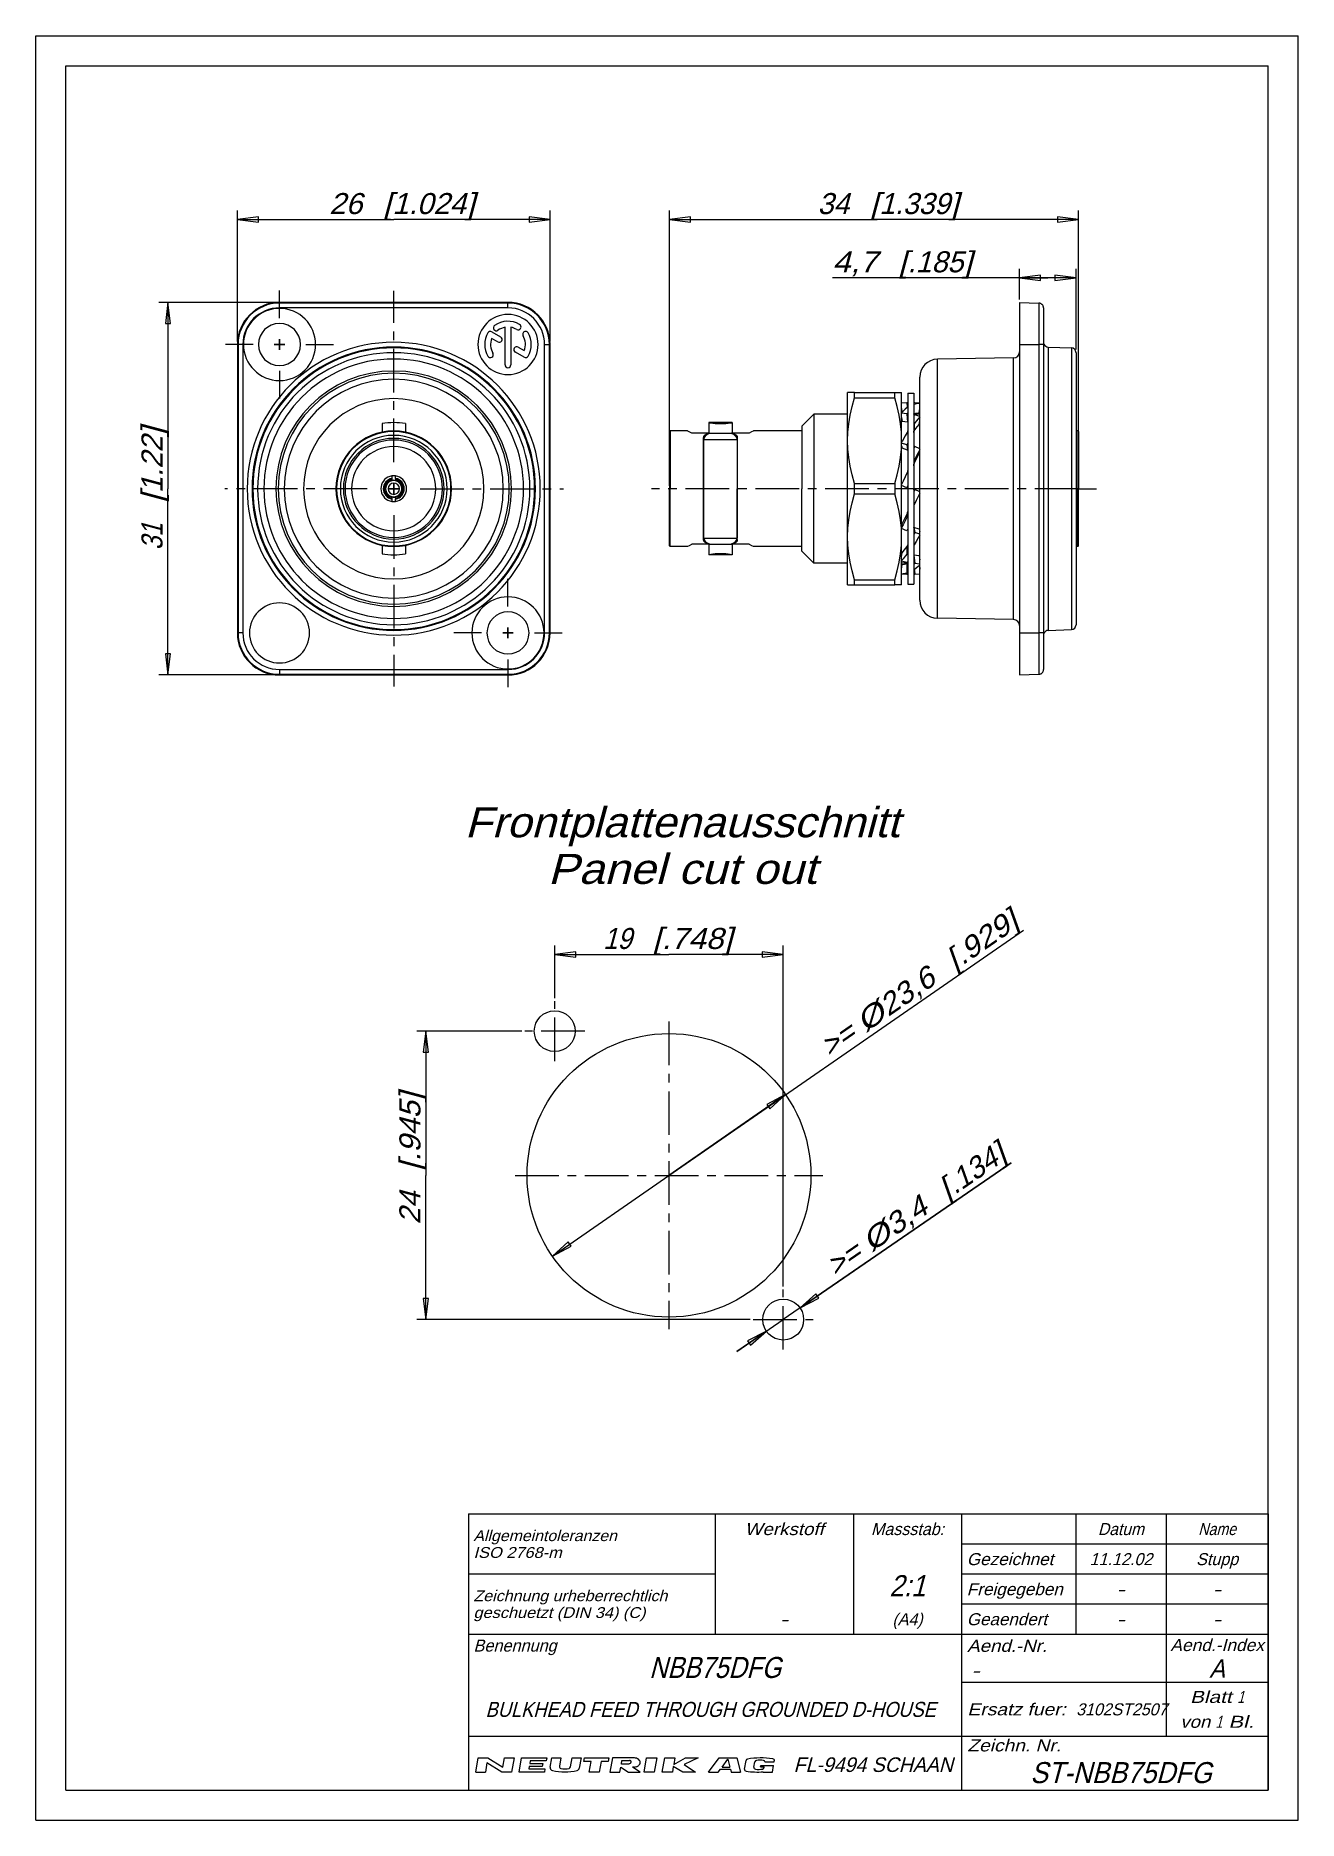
# Model space of a CAD drawing. Extents: x 0 to 210, y 0 to 297.
import ezdxf
from ezdxf.enums import TextEntityAlignment as Align

# ---------------------------------------------------------------- set-up
doc = ezdxf.new("R2010")
doc.units = 0
doc.header["$LTSCALE"] = 19.36
doc.linetypes.add('CENTER', pattern=[0.6, 0.375, -0.075, 0.075, -0.075])
doc.layers.get('0').update_dxf_attribs({"linetype": 'CONTINUOUS'})
doc.layers.add('DEFAULT_1', color=7, linetype='CENTER')
doc.layers.add('ZEICHNUNGSBEMAßUNGEN', color=7, linetype='CONTINUOUS')
doc.styles.get("Standard").update_dxf_attribs({"font": 'txt', "width": 0.8})
doc.dimstyles.get("Standard").update_dxf_attribs({"dimtxt": 0.18, "dimasz": 0.18, "dimexe": 0.18, "dimexo": 0.0625, "dimgap": 0.09, "dimtad": 0, "dimtih": 1, "dimtoh": 1, "dimdec": 4, "dimzin": 0, "dimtxsty": 'STANDARD', "dimcen": 0.09, "dimazin": 3, "dimtfac": 1, "dimtdec": 4, "dimtofl": 0, "dimtmove": 0, "dimatfit": 3, "dimtolj": 1, "dimtzin": 0})

msp = doc.modelspace()

# ---------------------------------------------------------------- texts
at = {"color": 2, "linetype": 'CONTINUOUS', "oblique": 15}
for s, height, p, p2 in [('Frontplattenausschnitt', 5, (71.36959, 163.60197), (143.6315, 163.60197)), ('Panel cut out', 5, (85.17912, 155.8374), (129.82198, 155.8374)), (' Allgemeintoleranzen', 1.8, (72.0625, 46.46587), (96.6625, 46.46587)), ('Werkstoff', 2, (117.92857, 47.46472), (131.07143, 47.46472)), ('Massstab:', 2, (138.92857, 47.46472), (151.07143, 47.46472)), ('Datum', 2, (176.66667, 47.46472), (184.33333, 47.46472)), ('Name', 2, (193.35714, 47.46472), (199.64286, 47.46472)), (' ISO 2768-m', 1.8, (72.0625, 43.67063), (87.49107, 43.67063)), (' Gezeichnet', 2, (154.0625, 42.46472), (169.25298, 42.46472)), ('11.12.02', 2, (175.28571, 42.46472), (185.71429, 42.46472)), ('Stupp', 2, (193, 42.46472), (200, 42.46472)), ('2:1', 3.5, (142, 37.29841), (148, 37.29841)), (' Freigegeben', 2, (154.0625, 37.46472), (170.8244, 37.46472)), (' Zeichnung urheberrechtlich', 1.8, (72.0625, 36.46587), (105.0625, 36.46587)), ('-', 2, (179.78571, 37.46472), (181.21429, 37.46472)), ('-', 2, (195.78571, 37.46472), (197.21429, 37.46472)), (' geschuetzt (DIN 34) (C)', 1.8, (72.0625, 33.67063), (101.41964, 33.67063)), ('-', 2, (123.78571, 32.46472), (125.21429, 32.46472)), ('(', 2, (142.5, 32.46472), (143.35714, 32.46472)), ('A4', 2, (143.35714, 32.46472), (146.64286, 32.46472)), (')', 2, (146.64286, 32.46472), (147.5, 32.46472)), (' Geaendert', 2, (154.0625, 32.46472), (168.20536, 32.46472)), ('-', 2, (179.78571, 32.46472), (181.21429, 32.46472)), ('-', 2, (195.78571, 32.46472), (197.21429, 32.46472)), (' Benennung', 2, (72.0625, 28.07812), (86.63393, 28.07812)), (' Aend.-Nr.', 2, (154.0625, 28.03528), (168.20536, 28.03528)), ('Aend.-Index', 2, (188.71429, 28.16469), (204.28571, 28.16469)), ('NBB75DFG', 3.5, (102.04167, 23.68827), (123.95833, 23.68827)), ('A', 3, (195.21429, 23.76476), (197.78571, 23.76476)), ('-', 2, (155.63393, 23.89417), (157.0625, 23.89417)), ('Blatt ', 2, (192, 19.53528), (199.85714, 19.53528)), ('1', 2, (199.85714, 19.53528), (201, 19.53528)), ('BULKHEAD FEED THROUGH GROUNDED D-HOUSE', 2.5, (74.80952, 17.2059), (149.69048, 17.2059)), (' Ersatz fuer:', 2, (154.0625, 17.46472), (171.34821, 17.46472)), ('3102ST2507', 2, (173.0625, 17.46472), (188.20536, 17.46472)), ('von ', 2, (190.35714, 15.39417), (196.21429, 15.39417)), ('1', 2, (196.21429, 15.39417), (197.35714, 15.39417)), (' Bl.', 2, (197.35714, 15.39417), (202.64286, 15.39417)), (' Zeichn. Nr.', 2, (154.0625, 11.46472), (170.53869, 11.46472)), ('ST-NBB75DFG', 3.5, (165.41667, 6.18827), (195.58333, 6.18827))]:
    msp.add_text(s, height=height, dxfattribs=at).set_placement(p, p2, align=Align.FIT)
at = {"color": 4, "linetype": 'CONTINUOUS', "oblique": 15}
msp.add_text('FL-9494 SCHAAN', height=2.43, dxfattribs=at).set_placement((126.04674, 8.04421), (152.54531, 8.04421), align=Align.FIT)

# ---------------------------------------------------------------- blocks, each defined once
blk = doc.blocks.new('NEUTRIK_LOGO_BL0')
at = {"color": 2, "linetype": 'CONTINUOUS'}
for p, q in [((73.2, 8.03), (73.61, 10.38)), ((73.61, 10.38), (75.2, 10.38)), ((75.05, 9.54), (74.79, 8.03)), ((77.55, 8.03), (75.05, 9.54)), ((75.2, 10.38), (77.7, 8.87)), ((77.7, 8.87), (77.97, 10.38)), ((77.97, 10.38), (79.56, 10.38)), ((79.56, 10.38), (79.15, 8.03)), ((80.4, 8.03), (80.82, 10.38)), ((80.82, 10.38), (85.01, 10.38)), ((82.08, 8.96), (82, 8.54)), ((84.26, 8.96), (82.08, 8.96)), ((82.24, 9.88), (82.17, 9.46)), ((82.17, 9.46), (84.34, 9.46)), ((84.92, 9.88), (82.24, 9.88)), ((84.34, 9.46), (84.26, 8.96)), ((85.01, 10.38), (84.92, 9.88)), ((85.58, 8.85), (85.85, 10.38)), ((85.85, 10.38), (87.36, 10.38)), ((87.36, 10.38), (87.11, 8.99)), ((88.94, 8.91), (89.2, 10.38)), ((89.2, 10.38), (90.71, 10.38)), ((90.71, 10.38), (90.41, 8.7)), ((91.19, 9.79), (91.3, 10.38)), ((92.37, 9.79), (91.19, 9.79)), ((91.3, 10.38), (95.32, 10.38)), ((92.06, 8.03), (92.37, 9.79)), ((94.04, 9.79), (93.73, 8.03)), ((95.22, 9.79), (94.04, 9.79)), ((95.32, 10.38), (95.22, 9.79)), ((95.91, 10.38), (95.49, 8.03)), ((99.01, 10.38), (95.91, 10.38)), ((97.41, 9.37), (97.51, 9.96)), ((98.47, 9.37), (97.41, 9.37)), ((97.51, 9.96), (98.77, 9.96)), ((101.2, 8.03), (101.61, 10.38)), ((101.61, 10.38), (103.29, 10.38)), ((103.29, 10.38), (102.87, 8.03)), ((104.21, 8.03), (104.63, 10.38)), ((104.63, 10.38), (106.3, 10.38)), ((106.05, 8.96), (105.89, 8.03)), ((107.65, 8.03), (106.05, 8.96)), ((106.3, 10.38), (106.11, 9.29)), ((106.11, 9.29), (108.05, 10.38)), ((110.16, 10.38), (107.86, 9.29)), ((107.86, 9.29), (109.75, 8.03)), ((108.05, 10.38), (110.16, 10.38)), ((111.89, 8.03), (113.65, 10.38)), ((113.65, 10.38), (116.61, 10.38)), ((114.15, 8.87), (115.14, 10.18)), ((115.14, 10.18), (115.47, 8.87)), ((116.61, 10.38), (117.2, 8.03)), ((117.89, 8.53), (118.14, 9.94)), ((119.46, 8.85), (119.62, 9.74)), ((120.56, 8.88), (120.59, 9.1)), ((120.59, 9.1), (122.72, 9.1)), ((121.29, 9.74), (122.83, 9.74)), ((122.53, 8.03), (122.72, 9.1)), ((122.83, 9.74), (122.85, 9.89)), ((73.2, 8.03), (74.79, 8.03)), ((79.15, 8.03), (77.55, 8.03)), ((84.6, 8.03), (80.4, 8.03)), ((82, 8.54), (84.69, 8.54)), ((84.69, 8.54), (84.6, 8.03)), ((93.73, 8.03), (92.06, 8.03)), ((95.49, 8.03), (97.17, 8.03)), ((97.17, 8.03), (97.32, 8.87)), ((97.32, 8.87), (98.6, 8.03)), ((98.6, 8.03), (100.53, 8.03)), ((100.53, 8.03), (99.25, 8.87)), ((102.87, 8.03), (101.2, 8.03)), ((105.89, 8.03), (104.21, 8.03)), ((109.75, 8.03), (107.65, 8.03)), ((111.89, 8.03), (113.53, 8.03)), ((113.53, 8.03), (113.88, 8.5)), ((113.88, 8.5), (115.56, 8.5)), ((114.15, 8.87), (115.47, 8.87)), ((115.56, 8.5), (115.68, 8.03)), ((115.68, 8.03), (117.2, 8.03)), ((120.56, 8.88), (121.16, 8.88)), ((121.01, 8.03), (121.02, 8.06)), ((121.01, 8.03), (122.53, 8.03)), ((121.14, 8.77), (121.16, 8.88))]:
    blk.add_line(p, q, dxfattribs=at)
for centre, radius, start, end in [((87.44, 8.93), 0.335, 170, 257.3877), ((98.47, 10.15), 0.778, 270.1988, 285.1919), ((98.47, 10.15), 0.777, 285, 298.8638), ((98.72, 9.44), 0.523, 74.2118, 85.3455), ((98.59, 9.93), 0.523, 298.8638, 315.7883), ((98.77, 9.61), 0.342, 49.806, 74.2116), ((98.72, 9.8), 0.342, 315.7884, 340.194), ((98.88, 9.75), 0.171, 340.194, 49.8059), ((99.18, -1.8), 12.18, 88.0677, 90.7734), ((99.55, 10.19), 1.32, 270.814, 287.332), ((99.55, 9.06), 1.32, 72.668, 88.2637), ((99.63, 9.34), 1.03, 53.0047, 72.668), ((99.63, 9.91), 1.03, 287.332, 306.9953), ((99.77, 9.51), 0.804, 28.8009, 53.0047), ((99.77, 9.74), 0.804, 306.9953, 331.1991), ((99.97, 9.63), 0.572, 331.1991, 28.8008), ((118.44, 9.89), 0.303, 99.8028, 169.9998), ((120.66, -2.98), 13.36, 81.6599, 99.8028), ((119.92, 9.68), 0.303, 99.7819, 170), ((120.46, 6.56), 3.47, 80.2083, 99.7818), ((121, 9.68), 0.303, 11.4934, 80.2083), ((122.56, 9.94), 0.303, 350, 81.6599), ((86.07, 8.76), 0.503, 170, 256.2209), ((87.95, 16.42), 8.38, 256.2209, 284.4613), ((87.95, 11.22), 2.68, 257.3877, 286.2627), ((88.61, 8.97), 0.335, 286.2628, 350), ((89.92, 8.79), 0.503, 284.4613, 350), ((97.85, 126.73), 117.86, 270.6818, 270.836), ((118.19, 8.48), 0.303, 170, 261.4614), ((120.13, 21.39), 13.36, 261.4615, 273.8118), ((119.76, 8.8), 0.303, 170.0001, 261.5305), ((120.23, 11.94), 3.47, 261.5305, 281.1931), ((120.84, 8.83), 0.303, 281.1931, 350)]:
    blk.add_arc(centre, radius, start, end, dxfattribs=at)
blk = doc.blocks.new('*D0')
at = {"layer": 'ZEICHNUNGSBEMAßUNGEN', "color": 2, "linetype": 'CONTINUOUS'}
for p, q in [((33.55, 246.11), (33.55, 267.91)), ((85.55, 246.11), (85.55, 267.91)), ((33.55, 266.41), (59.55, 266.41)), ((85.55, 266.41), (59.55, 266.41))]:
    blk.add_line(p, q, dxfattribs=at)
for points in [[(37.05, 266.84), (33.55, 266.41), (37.05, 265.97), (37.05, 266.84)], [(82.05, 265.97), (85.55, 266.41), (82.05, 266.84), (82.05, 265.97)]]:
    blk.add_lwpolyline(points, dxfattribs=at)
at = {"layer": 'ZEICHNUNGSBEMAßUNGEN', "color": 2, "linetype": 'CONTINUOUS', "oblique": 15}
for s, p, p2 in [('26', (48.81, 267.31), (54.31, 267.31)), ('[', (57.81, 267.31), (59.31, 267.31)), ('1.024', (59.31, 267.31), (71.56, 267.31)), (']', (71.56, 267.31), (73.06, 267.31))]:
    blk.add_text(s, height=3.5, dxfattribs=at).set_placement(p, p2, align=Align.FIT)
blk = doc.blocks.new('*D1')
at = {"layer": 'ZEICHNUNGSBEMAßUNGEN', "color": 2, "linetype": 'CONTINUOUS'}
for p, q in [((105.43, 222.11), (105.43, 267.91)), ((173.43, 222.11), (173.43, 267.91)), ((105.43, 266.41), (139.43, 266.41)), ((173.43, 266.41), (139.43, 266.41))]:
    blk.add_line(p, q, dxfattribs=at)
for points in [[(108.93, 266.84), (105.43, 266.41), (108.93, 265.97), (108.93, 266.84)], [(169.93, 265.97), (173.43, 266.41), (169.93, 266.84), (169.93, 265.97)]]:
    blk.add_lwpolyline(points, dxfattribs=at)
at = {"layer": 'ZEICHNUNGSBEMAßUNGEN', "color": 2, "linetype": 'CONTINUOUS', "oblique": 15}
for s, p, p2 in [('34', (130.05, 267.31), (135.3, 267.31)), ('[', (138.8, 267.31), (140.3, 267.31)), ('1.339', (140.3, 267.31), (152.05, 267.31)), (']', (152.05, 267.31), (153.55, 267.31))]:
    blk.add_text(s, height=3.5, dxfattribs=at).set_placement(p, p2, align=Align.FIT)
blk = doc.blocks.new('*D2')
at = {"layer": 'ZEICHNUNGSBEMAßUNGEN', "color": 2, "linetype": 'CONTINUOUS'}
for p, q in [((168.33, 256.71), (132.52, 256.71)), ((163.63, 253.11), (163.63, 258.21)), ((163.63, 256.71), (168.33, 256.71)), ((173.03, 256.71), (168.33, 256.71)), ((173.03, 244.75), (173.03, 258.21))]:
    blk.add_line(p, q, dxfattribs=at)
for points in [[(167.13, 257.15), (163.63, 256.71), (167.13, 256.28), (167.13, 257.15)], [(169.53, 256.28), (173.03, 256.71), (169.53, 257.15), (169.53, 256.28)]]:
    blk.add_lwpolyline(points, dxfattribs=at)
at = {"layer": 'ZEICHNUNGSBEMAßUNGEN', "color": 2, "linetype": 'CONTINUOUS', "oblique": 15}
for s, p, p2 in [('4,7', (132.52, 257.62), (140.02, 257.62)), ('[', (143.52, 257.62), (145.02, 257.62)), ('.185', (145.02, 257.62), (154.27, 257.62)), (']', (154.27, 257.62), (155.77, 257.62))]:
    blk.add_text(s, height=3.5, dxfattribs=at).set_placement(p, p2, align=Align.FIT)
blk = doc.blocks.new('*D3')
at = {"layer": 'ZEICHNUNGSBEMAßUNGEN', "color": 2, "linetype": 'CONTINUOUS'}
for p, q in [((86.33, 136.83), (86.33, 145.61)), ((124.33, 88.83), (124.33, 145.61)), ((86.33, 144.11), (105.33, 144.11)), ((124.33, 144.11), (105.33, 144.11))]:
    blk.add_line(p, q, dxfattribs=at)
for points in [[(89.83, 144.54), (86.33, 144.11), (89.83, 143.67), (89.83, 144.54)], [(120.83, 143.67), (124.33, 144.11), (120.83, 144.54), (120.83, 143.67)]]:
    blk.add_lwpolyline(points, dxfattribs=at)
at = {"layer": 'ZEICHNUNGSBEMAßUNGEN', "color": 2, "linetype": 'CONTINUOUS', "oblique": 15}
for s, p, p2 in [('19', (94.38, 145.01), (99.13, 145.01)), ('[', (102.63, 145.01), (104.13, 145.01)), ('.748', (104.13, 145.01), (114.38, 145.01)), (']', (114.38, 145.01), (115.88, 145.01))]:
    blk.add_text(s, height=3.5, dxfattribs=at).set_placement(p, p2, align=Align.FIT)
blk = doc.blocks.new('*D4')
at = {"layer": 'ZEICHNUNGSBEMAßUNGEN', "color": 2, "linetype": 'CONTINUOUS'}
for p, q in [((80.83, 131.33), (63.39, 131.33)), ((64.89, 131.33), (64.89, 107.33)), ((64.89, 83.33), (64.89, 107.33)), ((118.83, 83.33), (63.39, 83.33))]:
    blk.add_line(p, q, dxfattribs=at)
for points in [[(65.33, 127.83), (64.89, 131.33), (64.46, 127.83), (65.33, 127.83)], [(64.46, 86.83), (64.89, 83.33), (65.33, 86.83), (64.46, 86.83)]]:
    blk.add_lwpolyline(points, dxfattribs=at)
at = {"layer": 'ZEICHNUNGSBEMAßUNGEN', "color": 2, "linetype": 'CONTINUOUS', "oblique": 15}
for s, p, p2 in [(']', (63.99, 119.66), (63.99, 121.16)), ('.945', (63.99, 109.66), (63.99, 119.66)), ('[', (63.99, 108.16), (63.99, 109.66)), ('24', (63.99, 99.16), (63.99, 104.66))]:
    blk.add_text(s, height=3.5, rotation=90, dxfattribs=at).set_placement(p, p2, align=Align.FIT)
blk = doc.blocks.new('*D5')
at = {"layer": 'ZEICHNUNGSBEMAßUNGEN', "color": 2, "linetype": 'CONTINUOUS'}
for p, q in [((105.33, 107.33), (164.3, 148.16)), ((124.73, 120.77), (105.33, 107.33)), ((85.93, 93.9), (105.33, 107.33))]:
    blk.add_line(p, q, dxfattribs=at)
for points in [[(122.1, 118.41), (124.73, 120.77), (121.61, 119.13), (122.1, 118.41)], [(88.56, 96.25), (85.93, 93.9), (89.05, 95.53), (88.56, 96.25)]]:
    blk.add_lwpolyline(points, dxfattribs=at)
at = {"layer": 'ZEICHNUNGSBEMAßUNGEN', "color": 2, "linetype": 'CONTINUOUS', "oblique": 15}
for s, p, p2 in [(']', (162.55, 148.05), (163.78, 148.9)), ('.929', (154.12, 142.21), (162.55, 148.05)), ('[', (152.89, 141.36), (154.12, 142.21)), ('23,6', (141.79, 133.67), (150.01, 139.37)), ('%%c', (137.95, 131.02), (141.79, 133.67)), ('>= ', (131.99, 126.89), (137.95, 131.02))]:
    blk.add_text(s, height=3.5, rotation=34.6969, dxfattribs=at).set_placement(p, p2, align=Align.FIT)
blk = doc.blocks.new('*D6')
at = {"layer": 'ZEICHNUNGSBEMAßUNGEN', "color": 2, "linetype": 'CONTINUOUS'}
for p, q in [((162.25, 109.41), (124.33, 83.33)), ((127.13, 85.26), (162.25, 109.41)), ((116.59, 78), (124.33, 83.33)), ((121.53, 81.4), (116.59, 78))]:
    blk.add_line(p, q, dxfattribs=at)
for points in [[(129.77, 87.6), (127.13, 85.26), (130.26, 86.88), (129.77, 87.6)], [(118.89, 79.06), (121.53, 81.4), (118.4, 79.78), (118.89, 79.06)]]:
    blk.add_lwpolyline(points, dxfattribs=at)
at = {"layer": 'ZEICHNUNGSBEMAßUNGEN', "color": 2, "linetype": 'CONTINUOUS', "oblique": 15}
for s, p, p2 in [(']', (160.5, 109.31), (161.73, 110.16)), ('.134', (152.88, 104.07), (160.5, 109.31)), ('[', (151.64, 103.22), (152.88, 104.07)), ('3,4', (142.78, 97.12), (148.76, 101.23)), ('%%c', (138.94, 94.48), (142.78, 97.12)), ('>= ', (132.97, 90.37), (138.94, 94.48))]:
    blk.add_text(s, height=3.5, rotation=34.5213, dxfattribs=at).set_placement(p, p2, align=Align.FIT)
blk = doc.blocks.new('*D7')
at = {"layer": 'ZEICHNUNGSBEMAßUNGEN', "color": 2, "linetype": 'CONTINUOUS'}
for p, q in [((40.05, 252.61), (20.5, 252.61)), ((22, 252.61), (22, 221.61)), ((22, 190.61), (22, 221.61)), ((40.05, 190.61), (20.5, 190.61))]:
    blk.add_line(p, q, dxfattribs=at)
for points in [[(22.44, 249.11), (22, 252.61), (21.56, 249.11), (22.44, 249.11)], [(21.56, 194.11), (22, 190.61), (22.44, 194.11), (21.56, 194.11)]]:
    blk.add_lwpolyline(points, dxfattribs=at)
at = {"layer": 'ZEICHNUNGSBEMAßUNGEN', "color": 2, "linetype": 'CONTINUOUS', "oblique": 15}
for s, p, p2 in [(']', (21.09, 230.38), (21.09, 231.88)), ('1.22', (21.09, 220.88), (21.09, 230.38)), ('[', (21.09, 219.38), (21.09, 220.88)), ('31', (21.09, 211.38), (21.09, 215.88))]:
    blk.add_text(s, height=3.5, rotation=90, dxfattribs=at).set_placement(p, p2, align=Align.FIT)

# ---------------------------------------------------------------- dimensions: what is measured, and where the dimension line sits
at = {"layer": 'ZEICHNUNGSBEMAßUNGEN', "color": 2, "linetype": 'CONTINUOUS'}
for base, p1, p2, angle, picture, middle in [((33.5506, 266.40687), (85.5506, 246.1076), (33.5506, 246.1076), 180, '*D0', (60.93483, 269.06273)), ((21.99957, 190.6076), (40.0506, 252.6076), (40.0506, 190.6076), 270, '*D7', (19.3437, 221.63026)), ((64.89478, 83.33115), (80.82983, 131.33115), (118.82983, 83.33115), 270, '*D4', (62.23892, 110.15843))]:
    dim = msp.add_linear_dim(base=base, p1=p1, p2=p2, angle=angle, dimstyle='Standard', dxfattribs=at)
    dim.commit()
    dim.dimension.update_dxf_attribs({"geometry": picture, "text_midpoint": middle})
for base, p1, p2, picture, middle in [((173.4306, 266.40687), (105.4306, 222.1076), (173.4306, 222.1076), '*D1', (141.80353, 269.06273)), ((173.0306, 256.71496), (163.6306, 253.1076), (173.0306, 244.74648), '*D2', (144.14973, 259.37083)), ((124.32983, 144.10743), (86.32983, 136.83115), (124.32983, 88.83115), '*D3', (105.13064, 146.7633))]:
    dim = msp.add_linear_dim(base=base, p1=p1, p2=p2, dimstyle='Standard', dxfattribs=at)
    dim.commit()
    dim.dimension.update_dxf_attribs({"geometry": picture, "text_midpoint": middle})
for p1, p2, picture, middle in [((124.73317, 120.76508), (85.9265, 93.89721), '*D5', (146.88938, 139.33526)), ((127.13114, 85.25797), (121.52852, 81.40432), '*D6', (146.35757, 101.70594))]:
    dim = msp.add_diameter_dim_2p(p1=p1, p2=p2, dimstyle='Standard', dxfattribs=at)
    dim.commit()
    dim.dimension.update_dxf_attribs({"geometry": picture, "text_midpoint": middle})

# ---------------------------------------------------------------- linework, layer by layer
at = {"color": 7, "linetype": 'CONTINUOUS'}
for p, q in [((0, 0), (0, 297)), ((0, 297), (210, 297)), ((210, 0), (210, 297)), ((5, 292), (205, 292)), ((5, 5), (5, 292)), ((205, 5), (205, 292)), ((78.5506, 252.6076), (40.5506, 252.6076)), ((163.6306, 252.6076), (163.6306, 249.1076)), ((163.6306, 252.6076), (166.85852, 252.49488)), ((167.6306, 251.69537), (167.6306, 251.6076)), ((167.6306, 251.69537), (167.6306, 251.57839)), ((167.6306, 251.6076), (167.6306, 245.6076)), ((167.6306, 251.57839), (167.6306, 245.6076)), ((76.84771, 246.03266), (75.83258, 246.61874)), ((75.86221, 247.71785), (77.33104, 246.86982)), ((78.06726, 242.22427), (78.06726, 248.46704)), ((79.03393, 248.46704), (79.03393, 242.22427)), ((163.6306, 249.1076), (163.6306, 245.6076)), ((33.5506, 245.6076), (33.5506, 197.6076)), ((81.23898, 243.49736), (79.77399, 244.34317)), ((80.25732, 245.18033), (81.26861, 244.59646)), ((85.5506, 197.6076), (85.5506, 245.6076)), ((163.6306, 245.6076), (163.6306, 197.6076)), ((167.6306, 245.6076), (167.6306, 197.6076)), ((167.6306, 245.6076), (167.6306, 197.6076)), ((168.40268, 245.18064), (172.25852, 245.04599)), ((173.0306, 244.24648), (173.0306, 244.01272)), ((173.0306, 244.24648), (173.0306, 243.19192)), ((173.0306, 244.01272), (173.0306, 243.19192)), ((162.64805, 243.38021), (149.97824, 243.15905)), ((173.0306, 243.19192), (173.0306, 221.6076)), ((173.0306, 243.19192), (173.0306, 221.6076)), ((135.0306, 234.4076), (135.0306, 237.6076)), ((136.1853, 237.6076), (135.0306, 237.6076)), ((136.1853, 237.6076), (142.8759, 237.6076)), ((142.8759, 237.6076), (144.0306, 237.6076)), ((144.0306, 234.4076), (144.0306, 237.6076)), ((144.0306, 237.6076), (144.0306, 237.6076)), ((147.0306, 240.15951), (147.0306, 240.15951)), ((147.0306, 235.80985), (147.0306, 240.15951)), ((147.0306, 235.80985), (147.0306, 240.15951)), ((136.1853, 236.74903), (142.8759, 236.74903)), ((144.86332, 235.90132), (144.0306, 235.81728)), ((144.0306, 234.97589), (144.08036, 234.41199)), ((145.0306, 237.5076), (145.0306, 236.00741)), ((145.0306, 237.5076), (146.0306, 237.5076)), ((145.0306, 236.00741), (145.0306, 235.66626)), ((145.0306, 235.66626), (145.0306, 235.56863)), ((145.0306, 235.56863), (145.0306, 235.34113)), ((145.0306, 235.34113), (145.0306, 235.24575)), ((145.0306, 235.24575), (145.0306, 234.00656)), ((146.19788, 235.90132), (146.0306, 235.89486)), ((147.0306, 235.81728), (146.19788, 235.90132)), ((147.0306, 234.30756), (147.0306, 235.80985)), ((147.0306, 234.30756), (147.0306, 235.80985)), ((57.6006, 232.43589), (57.6006, 231.02054)), ((61.5006, 232.43589), (61.5006, 231.02054)), ((111.9406, 232.605), (111.9406, 230.8276)), ((113.8906, 232.6076), (111.95534, 232.6076)), ((115.82584, 232.6076), (113.8906, 232.6076)), ((115.8402, 232.6076), (115.8402, 232.6076)), ((115.8406, 232.60499), (115.8406, 230.8276)), ((129.4306, 234.0076), (127.4306, 232.0076)), ((127.4306, 232.00732), (127.4306, 231.2276)), ((135.0306, 234.0076), (129.4306, 234.0076)), ((135.0306, 234.3076), (135.0306, 234.4076)), ((135.0306, 234.30105), (135.0306, 234.3076)), ((135.0306, 229.6076), (135.0306, 234.30105)), ((144.0306, 234.3076), (144.0306, 234.4076)), ((144.0306, 234.30105), (144.0306, 234.3076)), ((144.0306, 229.6076), (144.0306, 234.30105)), ((144.05097, 234.28839), (144.0306, 234.26679)), ((144.86332, 234.06166), (144.0306, 234.17842)), ((144.0306, 233.45489), (144.0976, 232.7868)), ((144.08036, 234.41199), (144.08782, 234.32747)), ((145.00392, 232.65953), (144.09762, 232.78661)), ((145.0306, 234.00656), (145.0306, 233.71981)), ((145.0306, 233.71981), (145.0306, 232.65953)), ((145.0306, 232.65953), (145.0306, 232.15067)), ((145.0306, 232.15067), (145.0306, 231.3361)), ((146.12429, 234.0076), (146.0306, 234.0076)), ((146.19788, 233.911), (146.0306, 233.72239)), ((147.0306, 234.0076), (146.12429, 234.0076)), ((147.0306, 233.64866), (146.19788, 233.911)), ((147.0306, 234.2261), (147.0306, 234.30756)), ((147.0306, 234.2165), (147.0306, 234.30756)), ((147.0306, 234.2165), (147.0306, 234.2261)), ((147.0306, 233.62548), (147.0306, 234.2165)), ((147.0306, 233.75318), (147.0306, 234.2165)), ((147.0306, 233.62548), (147.0306, 233.75318)), ((147.0306, 232.26773), (147.0306, 233.62548)), ((147.0306, 232.26773), (147.0306, 233.62548)), ((147.0306, 228.22093), (147.0306, 232.26773)), ((147.0306, 228.22093), (147.0306, 232.26773)), ((105.5306, 231.2276), (105.4306, 231.1276)), ((105.4306, 231.1276), (105.4306, 230.4876)), ((105.4306, 230.4876), (105.4306, 230.40293)), ((105.4306, 230.40293), (105.4306, 221.6076)), ((108.3908, 231.2276), (105.5306, 231.2276)), ((111.8756, 230.8276), (109.12468, 230.8276)), ((111.0906, 229.83589), (111.0906, 230.08256)), ((111.0906, 229.81827), (111.0906, 229.83589)), ((111.0906, 221.6076), (111.0906, 229.81827)), ((111.95322, 230.8276), (111.8756, 230.8276)), ((112.03394, 230.8276), (111.95322, 230.8276)), ((112.03394, 230.8276), (112.10787, 230.8276)), ((112.10787, 230.8276), (115.67333, 230.8276)), ((115.67333, 230.8276), (115.74726, 230.8276)), ((115.82798, 230.8276), (115.74726, 230.8276)), ((115.9056, 230.8276), (115.82798, 230.8276)), ((118.65652, 230.8276), (115.9056, 230.8276)), ((116.6906, 230.08256), (116.6906, 229.83589)), ((116.6906, 229.83589), (116.6906, 229.81827)), ((116.6906, 229.81827), (116.6906, 221.6076)), ((127.4306, 231.2276), (119.39045, 231.2276)), ((127.4306, 231.2276), (127.4306, 221.6076)), ((135.0306, 213.6076), (135.0306, 229.6076)), ((144.0306, 213.6076), (144.0306, 229.6076)), ((144.14396, 229.54716), (144.0306, 229.33455)), ((144.86332, 228.88494), (144.0306, 229.17122)), ((144.0306, 228.75942), (144.0976, 228.36148)), ((145.0306, 231.3361), (145.0306, 231.26854)), ((145.0306, 231.26854), (145.0306, 230.97102)), ((145.0306, 230.97102), (145.0306, 230.20379)), ((145.0306, 230.20379), (145.0306, 230.1876)), ((145.0306, 230.1876), (145.0306, 228.04981)), ((173.3306, 231.2276), (173.0306, 231.2276)), ((173.4306, 231.1276), (173.3306, 231.2276)), ((173.4306, 231.1276), (173.4306, 230.4876)), ((173.4306, 230.4876), (173.4306, 230.40293)), ((173.4306, 230.40293), (173.4306, 221.6076)), ((145.00392, 228.04981), (144.09761, 228.3614)), ((145.0306, 228.04981), (145.0306, 225.90769)), ((145.0306, 225.90769), (145.0306, 225.42657)), ((146.19788, 228.62398), (146.0306, 228.30377)), ((147.0306, 228.25365), (146.19788, 228.62398)), ((147.0306, 227.59509), (147.0306, 228.22093)), ((147.0306, 227.59509), (147.0306, 228.22093)), ((147.0306, 227.46271), (147.0306, 227.59509)), ((147.0306, 227.46271), (147.0306, 227.59509)), ((147.0306, 221.6076), (147.0306, 227.46271)), ((147.0306, 221.6076), (147.0306, 227.46271)), ((59.2506, 223.72647), (59.2506, 223.32154)), ((59.2506, 223.32154), (59.2506, 223.17922)), ((59.2506, 223.17922), (59.2506, 222.97508)), ((59.8506, 223.32154), (59.8506, 223.72647)), ((59.8506, 223.32154), (59.8506, 223.17922)), ((59.8506, 223.17922), (59.8506, 222.97508)), ((144.98861, 224.42131), (144.93691, 224.28684)), ((145.0306, 225.42657), (145.0306, 224.72433)), ((145.0306, 224.72433), (145.0306, 224.70269)), ((145.0306, 224.70269), (145.0306, 224.35638)), ((145.0306, 224.35638), (145.0306, 221.71387)), ((59.2506, 220.03598), (59.2506, 220.24012)), ((59.2506, 220.03598), (59.2506, 219.89366)), ((59.2506, 219.89366), (59.2506, 219.48873)), ((59.8506, 220.03598), (59.8506, 220.24012)), ((59.8506, 220.03598), (59.8506, 219.89366)), ((59.8506, 219.48873), (59.8506, 219.89366)), ((105.4306, 212.81227), (105.4306, 221.6076)), ((111.0906, 213.39693), (111.0906, 221.6076)), ((116.6906, 213.39693), (116.6906, 221.6076)), ((127.4306, 211.9876), (127.4306, 221.6076)), ((136.1853, 222.46617), (142.8759, 222.46617)), ((136.1853, 220.74903), (142.8759, 220.74903)), ((144.86332, 221.75826), (144.0306, 222.13736)), ((145.0306, 221.71387), (145.0306, 221.6076)), ((145.0306, 221.6076), (145.0306, 218.85882)), ((146.0306, 221.44291), (146.0573, 221.50133)), ((146.19788, 221.45694), (146.0306, 221.09092)), ((146.0573, 221.50133), (146.19788, 221.45694)), ((147.0306, 221.07784), (146.19788, 221.45694)), ((147.0306, 221.04434), (147.0306, 221.6076)), ((147.0306, 221.04434), (147.0306, 221.6076)), ((147.0306, 215.62011), (147.0306, 221.04434)), ((147.0306, 215.62011), (147.0306, 221.04434)), ((173.0306, 221.6076), (173.0306, 200.02329)), ((173.0306, 221.6076), (173.0306, 200.02329)), ((173.4306, 212.81227), (173.4306, 221.6076)), ((145.0306, 218.85882), (145.0306, 218.51252)), ((145.0306, 218.51252), (145.0306, 218.49087)), ((145.0306, 218.49087), (145.0306, 217.78864)), ((145.0306, 217.78864), (145.0306, 217.30751)), ((145.0306, 217.30751), (145.0306, 213.02761)), ((144.0306, 215.39114), (144.0976, 215.75243)), ((144.86332, 214.59122), (144.0306, 214.96155)), ((146.0306, 215.1152), (146.0573, 215.16531)), ((146.19788, 214.33026), (146.0306, 214.01652)), ((146.96359, 214.85379), (146.05729, 215.16537)), ((146.0573, 215.16531), (146.19788, 214.33026)), ((147.0306, 214.04398), (146.19788, 214.33026)), ((147.0306, 214.85379), (147.0306, 215.62011)), ((147.0306, 214.85379), (147.0306, 215.62011)), ((147.0306, 214.01868), (147.0306, 214.85379)), ((147.0306, 214.01868), (147.0306, 214.85379)), ((147.0306, 213.90677), (147.0306, 214.01868)), ((147.0306, 210.42865), (147.0306, 214.01868)), ((147.0306, 210.42865), (147.0306, 213.90677)), ((57.6006, 212.19466), (57.6006, 210.77932)), ((61.5006, 212.19466), (61.5006, 210.77932)), ((105.4306, 212.7276), (105.4306, 212.81227)), ((105.4306, 212.0876), (105.4306, 212.7276)), ((105.5306, 211.9876), (105.4306, 212.0876)), ((108.39078, 211.9876), (105.5306, 211.9876)), ((111.8756, 212.3876), (109.12468, 212.3876)), ((111.0906, 213.37931), (111.0906, 213.39693)), ((111.0906, 213.13264), (111.0906, 213.37931)), ((111.95322, 212.3876), (111.8756, 212.3876)), ((111.9406, 212.3876), (111.9406, 210.61019)), ((112.03394, 212.3876), (111.95322, 212.3876)), ((112.10787, 212.3876), (112.03394, 212.3876)), ((112.10787, 212.3876), (115.67333, 212.3876)), ((115.74726, 212.3876), (115.67333, 212.3876)), ((115.82798, 212.3876), (115.74726, 212.3876)), ((115.9056, 212.3876), (115.82798, 212.3876)), ((115.8406, 212.3876), (115.8406, 210.6102)), ((118.65652, 212.3876), (115.9056, 212.3876)), ((116.6906, 213.37931), (116.6906, 213.39693)), ((116.6906, 213.13264), (116.6906, 213.37931)), ((127.4306, 211.9876), (119.39038, 211.9876)), ((119.3906, 211.9876), (119.3906, 211.9876)), ((127.4306, 211.20788), (127.4306, 211.9876)), ((129.4306, 209.2076), (127.4306, 211.2076)), ((135.0306, 208.91415), (135.0306, 213.6076)), ((144.0306, 208.91415), (144.0306, 213.6076)), ((144.0306, 210.30034), (144.0976, 210.94727)), ((144.93691, 211.9711), (144.9514, 211.9949)), ((145.0306, 213.02761), (145.0306, 213.01141)), ((145.0306, 213.01141), (145.0306, 212.24418)), ((145.0306, 212.24418), (145.0306, 211.94666)), ((145.0306, 211.94666), (145.0306, 211.8791)), ((145.0306, 211.8791), (145.0306, 211.06454)), ((145.0306, 211.06454), (145.0306, 209.59118)), ((173.3306, 211.9876), (173.0306, 211.9876)), ((173.4306, 212.0876), (173.3306, 211.9876)), ((173.4306, 212.7276), (173.4306, 212.81227)), ((173.4306, 212.0876), (173.4306, 212.7276)), ((111.94096, 210.6076), (111.94096, 210.6076)), ((113.8906, 210.6076), (111.95527, 210.6076)), ((115.82591, 210.6076), (113.8906, 210.6076)), ((135.0306, 209.2076), (129.4306, 209.2076)), ((135.0306, 208.9076), (135.0306, 208.91415)), ((135.0306, 208.8076), (135.0306, 208.9076)), ((135.0306, 205.6076), (135.0306, 208.8076)), ((144.86332, 209.30421), (144.0306, 209.56654)), ((144.93691, 209.2076), (144.0306, 209.2076)), ((144.0306, 208.23932), (144.0976, 208.99855)), ((144.03711, 208.94151), (144.0306, 208.94842)), ((144.0306, 208.9076), (144.0306, 208.91415)), ((144.0306, 208.8076), (144.0306, 208.9076)), ((144.0306, 205.6076), (144.0306, 208.8076)), ((144.05097, 208.92681), (144.03711, 208.94151)), ((144.08782, 208.88773), (144.05097, 208.92681)), ((145.0306, 209.2076), (144.93691, 209.2076)), ((145.0306, 209.59118), (145.0306, 209.4954)), ((145.0306, 209.4954), (145.0306, 209.20864)), ((145.0306, 209.20864), (145.0306, 207.96945)), ((145.0306, 207.96945), (145.0306, 207.87408)), ((146.0306, 210.52712), (146.0573, 210.55549)), ((146.19788, 209.15355), (146.0306, 208.97614)), ((146.96358, 210.42865), (146.05727, 210.55573)), ((146.0573, 210.55549), (146.19788, 209.15355)), ((146.12753, 208.11111), (146.13919, 207.97903)), ((146.13919, 207.97903), (146.19788, 207.31388)), ((147.0306, 209.03678), (146.19788, 209.15355)), ((147.0306, 209.02646), (147.0306, 210.42865)), ((147.0306, 209.02646), (147.0306, 210.42865)), ((147.0306, 208.90764), (147.0306, 209.02646)), ((147.0306, 208.9891), (147.0306, 209.02646)), ((147.0306, 208.90764), (147.0306, 208.9891)), ((147.0306, 203.05569), (147.0306, 208.90764)), ((147.0306, 203.05569), (147.0306, 208.90764)), ((135.0306, 205.6076), (136.1853, 205.6076)), ((136.1853, 206.46617), (142.8759, 206.46617)), ((136.1853, 205.6076), (142.8759, 205.6076)), ((144.0306, 205.6076), (142.8759, 205.6076)), ((144.86332, 207.31388), (144.0306, 207.39793)), ((145.0306, 207.87408), (145.0306, 207.64657)), ((145.0306, 207.64657), (145.0306, 207.54894)), ((145.0306, 207.54894), (145.0306, 207.2076)), ((145.0306, 207.2076), (145.0306, 205.7076)), ((145.0306, 205.7076), (146.0306, 205.7076)), ((146.19788, 207.31388), (146.0306, 207.32035)), ((147.0306, 207.39793), (146.19788, 207.31388)), ((147.0306, 203.05569), (147.0306, 203.05569)), ((162.64805, 199.835), (149.97824, 200.05615)), ((173.0306, 200.02329), (173.0306, 199.0215)), ((173.0306, 200.02329), (173.0306, 199.20944)), ((173.0306, 199.20944), (173.0306, 198.96872)), ((173.0306, 199.0215), (173.0306, 198.96872)), ((163.6306, 197.6076), (163.6306, 190.6076)), ((167.6306, 197.6076), (167.6306, 192.60783)), ((167.6306, 197.6076), (167.6306, 192.60783)), ((168.40268, 198.03456), (172.25852, 198.16921)), ((40.5506, 190.6076), (78.5506, 190.6076)), ((163.6306, 190.6076), (166.85852, 190.72032)), ((167.6306, 192.60783), (167.6306, 192.54581)), ((167.6306, 192.60783), (167.6306, 191.51984)), ((167.6306, 192.54581), (167.6306, 191.51984)), ((72, 51), (205, 51)), ((72, 51), (72, 5)), ((113, 51), (113, 31)), ((136, 51), (136, 31)), ((154, 51), (154, 5)), ((173, 51), (173, 31)), ((188, 51), (188, 14)), ((205, 51), (205, 5)), ((154, 46), (205, 46)), ((72, 41), (113, 41)), ((154, 41), (205, 41)), ((154, 36), (205, 36)), ((72, 31), (205, 31)), ((154, 23), (205, 23)), ((72, 14), (205, 14)), ((5, 5), (205, 5)), ((72, 5), (205, 5)), ((0, 0), (210, 0))]:
    msp.add_line(p, q, dxfattribs=at)
at = {"color": 9, "linetype": 'CONTINUOUS'}
for p, q in [((40.5506, 252.6076), (40.5506, 252.49488)), ((78.5506, 252.49488), (40.5506, 252.49488)), ((78.5506, 252.6076), (78.5506, 252.49488)), ((78.5506, 251.69537), (40.5506, 251.69537)), ((33.5506, 245.6076), (33.66332, 245.6076)), ((33.66332, 245.6076), (33.66332, 197.6076)), ((34.46283, 245.6076), (34.46283, 197.6076)), ((84.63836, 197.6076), (84.63836, 245.6076)), ((85.5506, 245.6076), (85.43788, 245.6076)), ((85.43788, 197.6076), (85.43788, 245.6076)), ((163.6306, 245.6076), (166.85852, 245.6076)), ((166.85852, 245.6076), (166.85852, 197.6076)), ((144.93691, 235.10438), (145.0306, 235.09124)), ((146.0306, 235.65493), (146.12429, 235.64548)), ((146.12429, 234.08156), (146.12429, 235.64548)), ((146.0306, 232.45465), (146.12429, 232.42514)), ((146.12429, 234.0076), (146.12429, 234.08156)), ((146.12429, 232.42514), (146.12429, 231.2441)), ((111.11346, 229.83058), (111.1106, 229.81827)), ((111.1106, 229.81827), (116.6706, 229.81827)), ((111.16788, 230.06459), (111.11346, 229.83058)), ((111.15297, 230.11397), (111.14328, 230.07075)), ((112.03394, 230.8276), (111.9091, 230.76293)), ((112.04833, 230.79833), (111.92082, 230.73563)), ((112.10787, 230.8276), (112.04833, 230.79833)), ((115.73287, 230.79833), (115.67333, 230.8276)), ((115.86038, 230.73563), (115.73287, 230.79833)), ((115.8721, 230.76293), (115.74726, 230.8276)), ((116.66774, 229.83058), (116.61332, 230.06459)), ((116.63792, 230.07075), (116.62823, 230.11397)), ((116.6906, 229.83589), (116.63792, 230.07075)), ((116.6706, 229.81827), (116.66774, 229.83058)), ((144.93691, 230.94683), (145.0306, 230.91462)), ((146.0306, 226.34791), (146.12429, 226.30625)), ((146.12429, 226.30625), (146.12429, 225.82455)), ((144.93691, 224.28684), (145.0306, 224.24419)), ((146.0306, 221.6076), (145.0306, 221.6076)), ((144.93691, 216.90896), (144.93691, 217.39065)), ((144.93691, 216.90896), (145.0306, 216.86729)), ((146.0306, 218.97101), (146.12429, 218.92836)), ((111.0906, 213.37931), (111.14328, 213.14445)), ((111.1106, 213.39693), (116.6706, 213.39693)), ((111.1106, 213.39693), (111.11346, 213.38463)), ((111.11346, 213.38463), (111.16788, 213.15061)), ((111.14328, 213.14445), (111.15297, 213.10123)), ((111.9091, 212.45228), (112.03394, 212.3876)), ((111.92082, 212.47958), (112.04833, 212.41688)), ((112.04833, 212.41688), (112.10787, 212.3876)), ((115.67333, 212.3876), (115.73287, 212.41688)), ((115.73287, 212.41688), (115.86038, 212.47958)), ((115.74726, 212.3876), (115.8721, 212.45228)), ((116.61332, 213.15061), (116.66774, 213.38463)), ((116.62823, 213.10123), (116.63792, 213.14445)), ((116.66774, 213.38463), (116.6706, 213.39693)), ((144.93691, 210.79007), (144.93691, 211.9711)), ((146.0306, 212.30058), (146.12429, 212.26837)), ((144.93691, 210.79007), (145.0306, 210.76055)), ((144.93691, 209.13365), (144.93691, 209.2076)), ((144.93691, 207.56973), (144.93691, 209.13365)), ((146.0306, 208.12396), (146.12429, 208.11083)), ((144.93691, 207.56973), (145.0306, 207.56027)), ((33.5506, 197.6076), (33.66332, 197.6076)), ((85.5506, 197.6076), (85.43788, 197.6076)), ((163.6306, 197.6076), (166.85852, 197.6076)), ((40.5506, 191.51984), (78.5506, 191.51984)), ((40.5506, 190.6076), (40.5506, 190.72032)), ((40.5506, 190.72032), (78.5506, 190.72032)), ((78.5506, 190.6076), (78.5506, 190.72032))]:
    msp.add_line(p, q, dxfattribs=at)
at = {"color": 2, "linetype": 'CONTINUOUS'}
for p, q in [((39.6706, 245.6076), (41.4306, 245.6076)), ((41.4306, 245.6076), (39.6706, 245.6076)), ((40.5506, 244.7276), (40.5506, 246.4876)), ((40.5506, 246.4876), (40.5506, 244.7276)), ((58.6706, 221.6076), (60.4306, 221.6076)), ((60.4306, 221.6076), (58.6706, 221.6076)), ((59.5506, 220.7276), (59.5506, 222.4876)), ((59.5506, 222.4876), (59.5506, 220.7276)), ((77.6706, 197.6076), (79.4306, 197.6076)), ((79.4306, 197.6076), (77.6706, 197.6076)), ((78.5506, 196.7276), (78.5506, 198.4876)), ((78.5506, 198.4876), (78.5506, 196.7276))]:
    msp.add_line(p, q, dxfattribs=at)
at = {"color": 3, "linetype": 'CONTINUOUS'}
for p, q in [((145.0306, 235.89486), (144.86332, 235.90132)), ((144.86332, 235.90132), (144.92201, 235.23617)), ((144.92201, 235.23617), (144.93367, 235.10409)), ((146.0306, 237.5076), (146.0306, 236.00741)), ((146.0306, 236.00741), (146.0306, 235.66626)), ((146.0306, 235.66626), (146.0306, 235.56863)), ((146.0306, 235.56863), (146.0306, 235.34113)), ((146.0306, 235.34113), (146.0306, 235.24575)), ((146.0306, 235.24575), (146.0306, 234.00656)), ((146.96359, 234.2165), (147.0306, 234.97589)), ((145.0306, 234.23907), (144.86332, 234.06166)), ((144.86332, 234.06166), (145.00392, 232.65953)), ((145.00392, 232.65953), (145.0306, 232.68707)), ((146.0306, 234.00656), (146.0306, 233.71981)), ((146.0306, 233.71981), (146.0306, 233.62402)), ((146.0306, 233.62402), (146.0306, 232.15067)), ((146.0306, 232.15067), (146.0306, 231.3361)), ((146.96358, 232.26773), (147.0306, 232.91486)), ((147.01025, 234.28837), (146.97338, 234.32747)), ((147.02416, 234.27361), (147.01025, 234.28837)), ((147.0306, 234.26679), (147.02416, 234.27361)), ((145.0306, 229.19869), (144.86332, 228.88494)), ((144.86332, 228.88494), (145.00392, 228.04981)), ((146.0306, 231.3361), (146.0306, 231.26854)), ((146.0306, 231.26854), (146.0306, 230.97102)), ((146.0306, 230.97102), (146.0306, 230.20379)), ((146.0306, 230.20379), (146.0306, 230.1876)), ((146.0306, 230.1876), (146.0306, 225.90769)), ((146.1098, 231.2203), (146.12429, 231.2441)), ((145.00392, 228.04981), (145.0306, 228.09932)), ((146.0306, 225.90769), (146.0306, 225.42657)), ((146.96359, 227.46271), (147.0306, 227.82407)), ((146.0306, 225.42657), (146.0306, 224.72433)), ((146.0306, 224.72433), (146.0306, 224.70269)), ((146.0306, 224.70269), (146.0306, 224.35638)), ((146.0306, 224.35638), (146.0306, 221.6076)), ((145.0306, 222.12428), (144.86332, 221.75826)), ((144.86332, 221.75826), (145.00391, 221.71387)), ((145.00391, 221.71387), (145.0306, 221.77209)), ((146.0306, 221.6076), (146.0306, 221.50133)), ((146.0306, 221.50133), (146.0306, 218.85882)), ((146.0306, 218.85882), (146.0306, 218.51252)), ((146.0306, 218.51252), (146.0306, 218.49087)), ((146.0306, 218.49087), (146.0306, 217.78864)), ((146.0306, 217.78864), (146.0306, 217.30751)), ((146.0306, 217.30751), (146.0306, 215.16531)), ((146.12429, 218.92836), (146.07259, 218.79389)), ((145.0306, 214.91143), (144.86332, 214.59122)), ((146.0306, 215.16531), (146.0306, 213.02761)), ((146.96359, 214.85379), (147.0306, 214.45578)), ((146.0306, 213.02761), (146.0306, 213.01141)), ((146.0306, 213.01141), (146.0306, 212.24418)), ((146.0306, 212.24418), (146.0306, 211.94666)), ((146.0306, 211.94666), (146.0306, 211.8791)), ((146.0306, 211.8791), (146.0306, 211.06454)), ((146.0306, 211.06454), (146.0306, 210.55549)), ((145.0306, 209.49281), (144.86332, 209.30421)), ((146.0306, 210.55549), (146.0306, 209.4954)), ((146.0306, 209.4954), (146.0306, 209.20864)), ((146.0306, 209.20864), (146.0306, 207.96945)), ((146.0306, 207.96945), (146.0306, 207.87408)), ((146.96358, 210.42865), (147.0306, 209.76032)), ((146.97338, 208.88773), (147.0306, 208.23932)), ((145.0306, 207.32035), (144.86332, 207.31388)), ((146.0306, 207.87408), (146.0306, 207.64657)), ((146.0306, 207.64657), (146.0306, 207.54894)), ((146.0306, 207.54894), (146.0306, 207.2076)), ((146.0306, 207.2076), (146.0306, 205.7076))]:
    msp.add_line(p, q, dxfattribs=at)
at = {"color": 2, "linetype": 'CENTER'}
for p, q in [((86.32983, 126.33115), (86.32983, 136.33115)), ((91.32983, 131.33115), (81.32983, 131.33115)), ((124.32983, 78.33115), (124.32983, 88.33115)), ((119.32983, 83.33115), (129.32983, 83.33115))]:
    msp.add_line(p, q, dxfattribs=at)
at = {"color": 9, "linetype": 'CONTINUOUS'}
for points in [[(40.5506, 251.69537), (40.5506, 251.99505), (40.5506, 252.25109), (40.5506, 252.4262), (40.5506, 252.49488)], [(78.5506, 251.69537), (78.5506, 251.99505), (78.5506, 252.25109), (78.5506, 252.4262), (78.5506, 252.49488)], [(166.85852, 252.49488), (166.85852, 252.39832), (166.85852, 252.09706), (166.85852, 251.58863), (166.85852, 250.89073), (166.85852, 250.0295), (166.85852, 249.02644), (166.85852, 247.91811), (166.85852, 246.75912), (166.85852, 245.6076)], [(34.46283, 245.6076), (34.16315, 245.6076), (33.9071, 245.6076), (33.732, 245.6076), (33.66332, 245.6076)], [(84.63836, 245.6076), (84.93805, 245.6076), (85.19409, 245.6076), (85.3692, 245.6076), (85.43788, 245.6076)], [(167.6306, 245.6076), (167.57235, 245.6076), (167.40607, 245.6076), (167.15599, 245.6076), (166.85852, 245.6076)], [(168.40268, 245.18064), (168.40268, 245.12365), (168.40268, 244.65692), (168.40268, 243.72862), (168.40268, 242.36187), (168.40268, 240.58018), (168.40268, 238.3939), (168.40268, 235.87202), (168.40268, 233.18893), (168.40268, 230.51007), (168.40268, 227.94045), (168.40268, 225.56156), (168.40268, 223.43543), (168.40268, 221.6076)], [(172.25852, 245.04599), (172.25852, 244.80406), (172.25852, 244.07537), (172.25852, 242.87734), (172.25852, 241.23811), (172.25852, 239.17591), (172.25852, 236.72447), (172.25852, 234.01672), (172.25852, 231.22586), (172.25852, 228.48651), (172.25852, 225.91121), (172.25852, 223.5933), (172.25852, 221.6076)], [(149.97824, 221.6076), (149.97824, 224.67), (149.97824, 227.67277), (149.97824, 230.55464), (149.97824, 233.25474), (149.97824, 235.71737), (149.97824, 237.89261), (149.97824, 239.73619), (149.97824, 241.21053), (149.97824, 242.28563), (149.97824, 242.93957), (149.97824, 243.15905)], [(162.64805, 221.6076), (162.64805, 223.92789), (162.64805, 226.56586), (162.64805, 229.35838), (162.64805, 232.13293), (162.64805, 234.72834), (162.64805, 237.0536), (162.64805, 239.06942), (162.64805, 240.73599), (162.64805, 242.01643), (162.64805, 242.88481), (162.64805, 243.32436), (162.64805, 243.38021)], [(111.1106, 221.6076), (111.1106, 223.27297), (111.1106, 224.88474), (111.1106, 226.39102), (111.1106, 227.74332), (111.1106, 228.89813), (111.1106, 229.81827)], [(111.9091, 230.76293), (111.63539, 230.62112), (111.3373, 230.37966), (111.15297, 230.11397)], [(111.92082, 230.73563), (111.69051, 230.62238), (111.3735, 230.37665), (111.17711, 230.10429), (111.16788, 230.06459)], [(116.61332, 230.06459), (116.60409, 230.10429), (116.4077, 230.37665), (116.09069, 230.62238), (115.86038, 230.73563)], [(116.62823, 230.11397), (116.4439, 230.37966), (116.14582, 230.62112), (115.8721, 230.76293)], [(116.6706, 229.81827), (116.6706, 228.89813), (116.6706, 227.74332), (116.6706, 226.39102), (116.6706, 224.88474), (116.6706, 223.27297), (116.6706, 221.6076)], [(111.1106, 213.39693), (111.1106, 214.31707), (111.1106, 215.47188), (111.1106, 216.82419), (111.1106, 218.33047), (111.1106, 219.94223), (111.1106, 221.6076)], [(116.6706, 221.6076), (116.6706, 221.6076), (116.6706, 219.94223), (116.6706, 218.33047), (116.6706, 216.82419), (116.6706, 215.47188), (116.6706, 214.31707), (116.6706, 213.39693)], [(149.97824, 200.05615), (149.97824, 200.27561), (149.97824, 200.92954), (149.97824, 202.00462), (149.97824, 203.47895), (149.97824, 205.32251), (149.97824, 207.49774), (149.97824, 209.96036), (149.97824, 212.66045), (149.97824, 215.54233), (149.97824, 218.54515), (149.97824, 221.6076)], [(162.64805, 199.835), (162.64805, 199.88905), (162.64805, 200.32503), (162.64805, 201.18994), (162.64805, 202.46709), (162.64805, 204.13065), (162.64805, 206.14381), (162.64805, 208.46667), (162.64805, 211.06038), (162.64805, 213.83551), (162.64805, 216.6321), (162.64805, 219.27761), (162.64805, 221.6076)], [(168.40268, 221.6076), (168.40268, 219.79068), (168.40268, 217.67482), (168.40268, 215.30503), (168.40268, 212.7429), (168.40268, 210.06944), (168.40268, 207.38804), (168.40268, 204.86266), (168.40268, 202.66965), (168.40268, 200.88071), (168.40268, 199.5066), (168.40268, 198.57049), (168.40268, 198.09564), (168.40268, 198.03456)], [(172.25852, 221.6076), (172.25852, 219.63321), (172.25852, 217.32554), (172.25852, 214.75861), (172.25852, 212.02535), (172.25852, 209.23781), (172.25852, 206.5294), (172.25852, 204.07328), (172.25852, 202.00477), (172.25852, 200.35908), (172.25852, 199.15429), (172.25852, 198.41845), (172.25852, 198.16921)], [(111.15297, 213.10123), (111.3373, 212.83555), (111.63539, 212.59408), (111.9091, 212.45228)], [(111.16788, 213.15061), (111.17711, 213.11092), (111.3735, 212.83855), (111.69051, 212.59282), (111.92082, 212.47958)], [(115.86038, 212.47958), (116.09069, 212.59282), (116.4077, 212.83855), (116.60409, 213.11092), (116.61332, 213.15061)], [(115.8721, 212.45228), (116.14582, 212.59408), (116.4439, 212.83555), (116.62823, 213.10123)], [(34.46283, 197.6076), (34.16315, 197.6076), (33.90711, 197.6076), (33.732, 197.6076), (33.66332, 197.6076)], [(84.63836, 197.6076), (84.93805, 197.6076), (85.19409, 197.6076), (85.3692, 197.6076), (85.43788, 197.6076)], [(167.6306, 197.6076), (167.57235, 197.6076), (167.40607, 197.6076), (167.15599, 197.6076), (166.85852, 197.6076)], [(166.85852, 197.6076), (166.85852, 196.45835), (166.85852, 195.30076), (166.85852, 194.19265), (166.85852, 193.18911), (166.85852, 192.32732), (166.85852, 191.62879), (166.85852, 191.11945), (166.85852, 190.81727), (166.85852, 190.72032)], [(40.5506, 191.51984), (40.5506, 191.22015), (40.5506, 190.96411), (40.5506, 190.789), (40.5506, 190.72032)], [(78.5506, 191.51984), (78.5506, 191.22015), (78.5506, 190.96411), (78.5506, 190.789), (78.5506, 190.72032)]]:
    msp.add_lwpolyline(points, dxfattribs=at)
at = {"color": 7, "linetype": 'CONTINUOUS'}
for points in [[(136.1853, 236.74903), (136.1853, 237.19606), (136.1853, 237.6076)], [(142.8759, 236.74903), (142.8759, 237.19606), (142.8759, 237.6076)], [(135.0306, 229.6076), (135.07829, 231.01739), (135.21993, 232.4273), (135.45238, 233.84238), (135.77324, 235.27432), (136.1853, 236.74903)], [(144.0306, 229.6076), (143.98291, 231.01739), (143.84128, 232.4273), (143.60882, 233.84238), (143.28797, 235.27432), (142.8759, 236.74903)], [(144.93691, 235.10438), (144.60823, 234.83814), (144.2813, 234.53266), (144.05097, 234.28839)], [(145.0306, 235.24575), (145.02005, 235.2006), (144.98861, 235.15319), (144.93691, 235.10438)], [(111.94099, 232.6076), (111.95423, 232.60519), (112.06943, 232.5855)], [(112.06943, 232.5855), (112.28851, 232.55128), (112.60243, 232.50975), (112.98873, 232.47088), (113.42882, 232.44323), (113.8906, 232.43338)], [(113.8906, 232.43338), (114.35252, 232.44323), (114.79234, 232.47087), (115.17894, 232.50977), (115.4923, 232.55123), (115.71005, 232.58521), (115.82463, 232.60478), (115.8402, 232.6076)], [(129.4306, 234.0076), (129.4306, 234.0015), (129.4306, 233.75443), (129.4306, 233.15285), (129.4306, 232.2143), (129.4306, 230.9662), (129.4306, 229.44495), (129.4306, 227.69496), (129.4306, 225.76731), (129.4306, 223.71826), (129.4306, 221.6076)], [(105.5306, 231.2276), (105.5306, 231.04276), (105.5306, 230.49532), (105.5306, 229.60634), (105.5306, 228.40997), (105.5306, 226.95219), (105.5306, 225.28902), (105.5306, 223.48437), (105.5306, 221.6076)], [(109.12468, 230.8276), (108.71447, 231.04618), (108.47013, 231.18235), (108.3906, 231.2276)], [(111.0906, 230.08256), (111.13648, 230.30974), (111.2779, 230.51243), (111.52274, 230.68678), (111.8756, 230.8276)], [(111.1106, 229.81827), (111.1006, 229.82063), (111.09328, 229.82708), (111.0906, 229.83589)], [(115.9056, 230.8276), (116.25884, 230.68658), (116.50332, 230.51241), (116.64461, 230.31001), (116.6906, 230.08256)], [(116.6706, 229.81827), (116.6806, 229.82063), (116.68792, 229.82708), (116.6906, 229.83589)], [(119.3906, 231.2276), (119.31055, 231.18206), (119.06634, 231.04597), (118.65652, 230.8276)], [(136.1853, 222.46617), (135.77318, 223.9411), (135.45228, 225.37333), (135.21986, 226.78838), (135.07827, 228.19812), (135.0306, 229.6076)], [(142.8759, 222.46617), (143.28802, 223.9411), (143.60892, 225.37333), (143.84134, 226.78838), (143.98293, 228.19812), (144.0306, 229.6076)], [(144.93691, 230.94683), (144.60823, 230.3887), (144.2813, 229.80474), (144.14396, 229.54716)], [(145.0306, 231.26854), (145.02005, 231.16059), (144.98861, 231.05264), (144.93691, 230.94683)], [(173.3306, 231.2276), (173.3306, 231.04276), (173.3306, 230.49532), (173.3306, 229.60634), (173.3306, 228.40997), (173.3306, 226.95219), (173.3306, 225.28902), (173.3306, 223.48437), (173.3306, 221.6076)], [(144.93691, 224.28684), (144.60823, 223.58638), (144.2813, 222.88041), (144.0306, 222.33188)], [(145.0306, 224.70269), (145.02005, 224.56087), (144.98861, 224.42131)], [(105.5306, 211.9876), (105.5306, 212.17245), (105.5306, 212.71988), (105.5306, 213.60886), (105.5306, 214.80523), (105.5306, 216.26302), (105.5306, 217.92619), (105.5306, 219.73083), (105.5306, 221.6076)], [(129.4306, 209.2076), (129.4306, 209.2137), (129.4306, 209.46077), (129.4306, 210.06236), (129.4306, 211.0009), (129.4306, 212.24901), (129.4306, 213.77025), (129.4306, 215.52024), (129.4306, 217.44789), (129.4306, 219.49695), (129.4306, 221.6076)], [(135.0306, 213.6076), (135.07829, 215.01739), (135.21993, 216.4273), (135.45238, 217.84238), (135.77324, 219.27432), (136.1853, 220.74903)], [(136.1853, 220.74903), (136.1853, 221.32131), (136.1853, 221.89389), (136.1853, 222.46617)], [(142.8759, 222.46617), (142.8759, 221.89389), (142.8759, 221.32131), (142.8759, 220.74903)], [(144.0306, 213.6076), (143.98291, 215.01739), (143.84128, 216.4273), (143.60882, 217.84238), (143.28797, 219.27432), (142.8759, 220.74903)], [(173.3306, 211.9876), (173.3306, 212.17245), (173.3306, 212.71988), (173.3306, 213.60886), (173.3306, 214.80523), (173.3306, 216.26302), (173.3306, 217.92619), (173.3306, 219.73083), (173.3306, 221.6076)], [(144.93691, 216.90896), (144.60823, 216.25384), (144.2813, 215.61503), (144.0306, 215.13514)], [(144.0976, 215.75243), (144.51561, 216.55635), (144.93691, 217.39065)], [(144.93691, 217.39065), (144.98862, 217.51744), (145.02005, 217.65103), (145.0306, 217.78864)], [(145.0306, 217.30751), (145.02005, 217.16982), (144.98861, 217.03605), (144.93691, 216.90896)], [(108.3906, 211.9876), (108.4702, 212.03289), (108.71495, 212.16929), (109.12468, 212.3876)], [(111.0906, 213.37931), (111.09328, 213.38812), (111.1006, 213.39457), (111.1106, 213.39693)], [(111.8756, 212.3876), (111.52281, 212.52838), (111.27797, 212.7027), (111.1365, 212.90542), (111.0906, 213.13264)], [(116.6906, 213.13264), (116.64458, 212.90514), (116.50325, 212.70272), (116.25877, 212.52858), (115.9056, 212.3876)], [(116.6906, 213.37931), (116.68792, 213.38812), (116.6806, 213.39457), (116.6706, 213.39693)], [(118.65652, 212.3876), (119.06589, 212.16949), (119.31049, 212.03317), (119.3906, 211.9876)], [(136.1853, 206.46617), (135.77318, 207.9411), (135.45228, 209.37333), (135.21986, 210.78838), (135.07827, 212.19812), (135.0306, 213.6076)], [(142.8759, 206.46617), (143.28802, 207.9411), (143.60892, 209.37333), (143.84134, 210.78838), (143.98293, 212.19812), (144.0306, 213.6076)], [(144.0976, 210.94727), (144.51562, 211.42779), (144.93691, 211.9711)], [(145.0306, 211.06454), (145.02005, 210.96787), (144.98861, 210.87573), (144.93691, 210.79007)], [(144.9514, 211.9949), (144.98862, 212.056), (145.02005, 212.14768), (145.0306, 212.24418)], [(113.8906, 210.78182), (113.42888, 210.77198), (112.98852, 210.7443), (112.602, 210.7054), (112.28825, 210.66388), (112.07064, 210.62991), (111.95653, 210.61041), (111.94096, 210.6076)], [(115.71197, 210.62967), (115.49252, 210.66394), (115.17889, 210.70544), (114.79237, 210.74433), (114.35264, 210.77197), (113.8906, 210.78182)], [(115.84023, 210.6076), (115.82708, 210.60999), (115.71197, 210.62967)], [(144.93691, 210.79007), (144.60823, 210.35584), (144.2813, 209.95535), (144.0306, 209.6727)], [(144.0976, 208.99855), (144.51563, 209.02689), (144.93691, 209.13365)], [(144.93691, 209.13365), (144.98862, 209.1539), (145.02005, 209.17911), (145.0306, 209.20864)], [(136.1853, 205.6076), (136.1853, 206.01914), (136.1853, 206.46617)], [(142.8759, 205.6076), (142.8759, 206.01914), (142.8759, 206.46617)], [(144.93691, 207.56973), (144.60823, 207.47274), (144.2813, 207.41788), (144.0306, 207.4082)], [(145.0306, 207.64657), (145.02005, 207.61683), (144.98861, 207.59101), (144.93691, 207.56973)]]:
    msp.add_lwpolyline(points, dxfattribs=at)
at = {"color": 3, "linetype": 'CONTINUOUS'}
for points in [[(146.12429, 235.64548), (146.07259, 235.6242), (146.04115, 235.59837), (146.0306, 235.56863)], [(147.0306, 235.80701), (146.7799, 235.79732), (146.45297, 235.74247), (146.12429, 235.64548)], [(146.0306, 234.00656), (146.04115, 234.03609), (146.07259, 234.0613), (146.12429, 234.08156)], [(146.12429, 232.42514), (146.07259, 232.33947), (146.04115, 232.24733), (146.0306, 232.15067)], [(146.12429, 234.08156), (146.40546, 234.1614), (146.68534, 234.20652), (146.96359, 234.2165)], [(147.0306, 233.54251), (146.7799, 233.25985), (146.45297, 232.85936), (146.12429, 232.42514)], [(146.12429, 231.2441), (146.40548, 231.61322), (146.68536, 231.95468), (146.96358, 232.26773)], [(146.0306, 230.97102), (146.04115, 231.06752), (146.07259, 231.1592), (146.1098, 231.2203)], [(146.12429, 226.30625), (146.07259, 226.17915), (146.04115, 226.04538), (146.0306, 225.90769)], [(146.0306, 225.42657), (146.04115, 225.56417), (146.07259, 225.69776), (146.12429, 225.82455)], [(147.0306, 228.08006), (146.7799, 227.60018), (146.45297, 226.96136), (146.12429, 226.30625)], [(146.12429, 225.82455), (146.40548, 226.38404), (146.68536, 226.93035), (146.96359, 227.46271)], [(147.0306, 220.88332), (146.7799, 220.33479), (146.45297, 219.62882), (146.12429, 218.92836)], [(146.07259, 218.79389), (146.04115, 218.65433), (146.0306, 218.51252)], [(147.0306, 213.88065), (146.7799, 213.41046), (146.45297, 212.8265), (146.12429, 212.26837)], [(146.12429, 212.26837), (146.07259, 212.16256), (146.04115, 212.05461), (146.0306, 211.94666)], [(146.12429, 208.11083), (146.07259, 208.06202), (146.04115, 208.01461), (146.0306, 207.96945)], [(147.0306, 208.94842), (146.7799, 208.68254), (146.45297, 208.37706), (146.12429, 208.11083)]]:
    msp.add_lwpolyline(points, dxfattribs=at)
at = {"color": 7, "linetype": 'CONTINUOUS'}
for centre, radius in [((86.32983, 131.33115), 3.4), ((105.32983, 107.33115), 23.6), ((124.32983, 83.33115), 3.4)]:
    msp.add_circle(centre, radius, dxfattribs=at)
for centre, radius, start, end in [((40.5506, 245.6076), 7, 90, 180), ((78.5506, 245.6076), 7, 0, 90), ((166.8306, 251.69537), 0.8, 67.8557474, 88), ((166.8306, 251.69537), 0.8, 67.9156102, 88), ((40.5506, 245.6076), 6, 90, 180), ((40.5506, 245.6076), 6, 0, 90), ((78.5506, 245.6076), 5, 0, 180), ((166.8306, 251.69537), 0.8, 61.5738405, 67.9156102), ((166.8306, 251.69537), 0.8, 61.6259145, 67.8557474), ((166.8306, 251.69537), 0.8, 47.4833976, 61.6259145), ((166.8306, 251.69537), 0.8, 47.5564673, 61.5738405), ((166.8306, 251.69537), 0.8, 40.4432763, 47.5564673), ((166.8306, 251.69537), 0.8, 40.5163523, 47.4833976), ((166.8306, 251.69537), 0.8, 26.3739565, 40.5163523), ((166.8306, 251.69537), 0.8, 26.4260241, 40.4432763), ((166.8306, 251.69537), 0.8, 20.0841525, 26.4260241), ((166.8306, 251.69537), 0.8, 20.1440201, 26.3739565), ((166.8306, 251.69537), 0.8, 0, 20.1440201), ((166.8306, 251.69537), 0.8, 0, 20.0841525), ((40.5506, 245.6076), 3.5, 0, 180), ((78.5506, 245.6076), 3.86667, 150, 210), ((75.62054, 247.29927), 0.48333, 60, 150), ((78.5506, 245.6076), 2.9, 159.5940682, 210), ((76.61, 248.37907), 0.48333, 125, 305), ((78.5506, 245.6076), 3.86667, 60, 125), ((77.08938, 246.45124), 0.48333, 240, 60), ((78.5506, 245.6076), 2.9, 99.5940682, 125), ((78.5506, 245.6076), 2.9, 60, 80.4059318), ((80.24226, 248.53765), 0.48333, 240, 60), ((81.48065, 247.29927), 0.48333, 30, 210), ((78.5506, 245.6076), 2.9, 339.5940682, 30), ((78.5506, 245.6076), 3.86667, 330, 30), ((40.5506, 245.6076), 6, 180, 360), ((40.5506, 245.6076), 3.5, 180, 360), ((78.5506, 245.6076), 5, 180, 360), ((75.62054, 243.91593), 0.48333, 210, 30), ((80.01565, 244.76175), 0.48333, 60, 240), ((81.48065, 243.91593), 0.48333, 240, 330), ((162.6306, 244.38005), 1, 270.9999999, 359.9999958), ((168.4306, 245.98015), 0.8, 197.5999905, 204.8174494), ((168.4306, 245.98015), 0.8, 204.8174494, 268.0000003), ((172.2306, 244.24648), 0.8, 0, 87.9999997), ((78.5506, 242.22427), 0.48333, 180, 360), ((150.0306, 240.15951), 3, 91, 180), ((59.5506, 221.6076), 15, 0, 180), ((59.5506, 221.6076), 11, 90, 100.2113039), ((59.5506, 221.6076), 11, 79.7886966, 90), ((59.5506, 221.6076), 9.62, 0.0584719, 179.9415281), ((59.5506, 221.6076), 9.52, 0, 180), ((59.5506, 221.6076), 8.88, 0, 180), ((59.5506, 221.6076), 8.38, 0, 180), ((59.5506, 221.6076), 8.1, 0, 180), ((59.5506, 221.6076), 7, 0, 180), ((59.5506, 221.6076), 2.14, 107.7708611, 180), ((59.5506, 221.6076), 2.14, 107.7753242, 180), ((59.5506, 221.6076), 1.6, 100.8069229, 180), ((59.5506, 221.6076), 1.4, 102.3736251, 180), ((59.5506, 221.6076), 1.35, 105, 180), ((59.5506, 221.6076), 2.14, 98.0586624, 107.7753242), ((59.5506, 221.6076), 2.14, 98.0586624, 107.7708611), ((59.5506, 221.6076), 1.35, 102.5624822, 105), ((59.5506, 221.6076), 2.14, 81.9413376, 98.0586624), ((59.5506, 221.6076), 1.4, 77.6263749, 102.3736251), ((59.5506, 221.6076), 1.35, 77.4375178, 102.5624822), ((59.5506, 221.6076), 1.35, 75, 77.4375178), ((59.5506, 221.6076), 2.14, 72.229154, 81.9413376), ((59.5506, 221.6076), 2.14, 72.2246908, 81.9413376), ((59.5506, 221.6076), 1.6, 0, 79.1930771), ((59.5506, 221.6076), 1.4, 0, 77.6263749), ((59.5506, 221.6076), 1.35, 0, 75), ((59.5506, 221.6076), 2.14, 0, 72.229154), ((59.5506, 221.6076), 2.14, 0, 72.2246908), ((59.5506, 221.6076), 15, 180, 360), ((59.5506, 221.6076), 9.62, 179.9415281, 180), ((59.5506, 221.6076), 9.62, 180, 180.0584719), ((59.5506, 221.6076), 9.62, 180.0584719, 359.9415281), ((59.5506, 221.6076), 9.52, 180, 360), ((59.5506, 221.6076), 8.88, 180, 360), ((59.5506, 221.6076), 8.38, 180, 360), ((59.5506, 221.6076), 8.1, 180, 360), ((59.5506, 221.6076), 7, 180, 360), ((59.5506, 221.6076), 2.14, 180, 252.229154), ((59.5506, 221.6076), 2.14, 180, 252.2246908), ((59.5506, 221.6076), 1.6, 180, 259.1930771), ((59.5506, 221.6076), 1.4, 180, 257.6263749), ((59.5506, 221.6076), 1.35, 180, 255), ((59.5506, 221.6076), 0.95, 0, 180), ((59.5506, 221.6076), 0.95, 180, 360), ((59.5506, 221.6076), 1.35, 255, 257.4375178), ((59.5506, 221.6076), 1.4, 257.6263749, 282.3736251), ((59.5506, 221.6076), 1.35, 257.4375178, 282.5624822), ((59.5506, 221.6076), 1.35, 282.5624822, 285), ((59.5506, 221.6076), 1.4, 282.3736251, 360), ((59.5506, 221.6076), 1.6, 280.8069229, 360), ((59.5506, 221.6076), 1.35, 285, 360), ((59.5506, 221.6076), 2.14, 287.7708611, 360), ((59.5506, 221.6076), 2.14, 287.7753242, 360), ((59.5506, 221.6076), 9.62, 0, 0.0584719), ((59.5506, 221.6076), 9.62, 359.9415281, 360), ((59.5506, 221.6076), 2.14, 252.2246908, 261.9413376), ((59.5506, 221.6076), 2.14, 252.229154, 261.9413376), ((59.5506, 221.6076), 2.14, 261.9413376, 278.0586624), ((59.5506, 221.6076), 2.14, 278.0586624, 287.7753242), ((59.5506, 221.6076), 2.14, 278.0586624, 287.7708611), ((59.5506, 221.6076), 11, 259.7887062, 270), ((59.5506, 221.6076), 11, 270, 280.211294), ((40.5506, 197.6076), 5, 0, 180), ((78.5506, 197.6076), 6, 0, 180), ((150.0306, 203.05569), 3, 180, 269), ((78.5506, 197.6076), 3.5, 0, 180), ((162.6306, 198.83515), 1, 0.0000042, 89.0000001), ((40.5506, 197.6076), 7, 180, 270), ((40.5506, 197.6076), 5, 180, 360), ((78.5506, 197.6076), 6, 180, 270), ((78.5506, 197.6076), 3.5, 180, 360), ((78.5506, 197.6076), 7, 270, 360), ((78.5506, 197.6076), 6, 270, 360), ((168.4306, 197.23505), 0.8, 155.1825506, 162.4000095), ((168.4306, 197.23505), 0.8, 91.9999997, 155.1825506), ((172.2306, 198.96872), 0.8, 272.0000003, 360), ((166.8306, 191.51984), 0.8, 272, 292.1442111), ((166.8306, 191.51984), 0.8, 272, 292.0843479), ((166.8306, 191.51984), 0.8, 292.0843479, 298.4261053), ((166.8306, 191.51984), 0.8, 292.1442111, 298.3740345), ((166.8306, 191.51984), 0.8, 298.3740345, 312.5165301), ((166.8306, 191.51984), 0.8, 298.4261053, 312.4434572), ((166.8306, 191.51984), 0.8, 312.4434572, 319.5566508), ((166.8306, 191.51984), 0.8, 312.5165301, 319.4835785), ((166.8306, 191.51984), 0.8, 319.4835785, 333.6259668), ((166.8306, 191.51984), 0.8, 319.5566508, 333.5738934), ((166.8306, 191.51984), 0.8, 333.5738934, 339.9157916), ((166.8306, 191.51984), 0.8, 333.6259668, 339.8559257), ((166.8306, 191.51984), 0.8, 339.8559257, 360), ((166.8306, 191.51984), 0.8, 339.9157916, 360)]:
    msp.add_arc(centre, radius, start, end, dxfattribs=at)
at = {"color": 9, "linetype": 'CONTINUOUS'}
for centre, radius, start, end in [((40.5506, 245.6076), 6.88728, 90, 180), ((78.5506, 245.6076), 6.88728, 0, 90), ((40.5506, 245.6076), 6.08777, 90, 180), ((78.5506, 245.6076), 6.08777, 0, 90), ((59.5506, 221.6076), 24.37255, 0, 180), ((59.5506, 221.6076), 23.57304, 0, 180), ((59.5506, 221.6076), 23.43839, 0, 180), ((59.5506, 221.6076), 22.63888, 0, 180), ((59.5506, 221.6076), 21.58432, 90, 270), ((59.5506, 221.6076), 19.58462, 90, 270), ((59.5506, 221.6076), 19.21715, 90, 270), ((59.5506, 221.6076), 21.58432, 270, 90), ((59.5506, 221.6076), 19.58462, 270, 90), ((59.5506, 221.6076), 19.21715, 270, 90), ((59.5506, 221.6076), 18.2173, 90, 270), ((59.5506, 221.6076), 18.2173, 270, 90), ((59.5506, 221.6076), 1.74, 99.9281918, 260.0718082), ((59.5506, 221.6076), 1.74, 279.9281918, 80.0718082), ((59.5506, 221.6076), 24.37255, 180, 360), ((59.5506, 221.6076), 23.57304, 180, 360), ((59.5506, 221.6076), 23.43839, 180, 360), ((59.5506, 221.6076), 22.63888, 180, 360), ((40.5506, 197.6076), 6.88728, 180, 270), ((40.5506, 197.6076), 6.08777, 180, 270), ((78.5506, 197.6076), 6.88728, 270, 360), ((78.5506, 197.6076), 6.08777, 270, 360)]:
    msp.add_arc(centre, radius, start, end, dxfattribs=at)
at = {"layer": 'DEFAULT_1', "color": 2, "linetype": 'CENTER'}
for p, q in [((40.5506, 250.0076), (40.5506, 254.6076)), ((59.5506, 226.0076), (59.5506, 254.555)), ((36.1506, 245.6076), (31.5506, 245.6076)), ((44.9506, 245.6076), (49.5506, 245.6076)), ((40.5506, 241.2076), (40.5506, 236.6076)), ((55.1506, 221.6076), (31.45871, 221.6076)), ((63.9506, 221.6076), (87.80393, 221.6076)), ((173.4306, 221.6076), (102.4306, 221.6076)), ((173.4306, 221.6076), (176.4306, 221.6076)), ((59.5506, 217.2076), (59.5506, 188.68436)), ((78.5506, 202.0076), (78.5506, 206.6076)), ((74.1506, 197.6076), (69.5506, 197.6076)), ((82.9506, 197.6076), (87.5506, 197.6076)), ((78.5506, 193.2076), (78.5506, 188.6076)), ((105.32983, 132.93115), (105.32983, 81.73115)), ((79.72983, 107.33115), (130.92983, 107.33115))]:
    msp.add_line(p, q, dxfattribs=at)

# ---------------------------------------------------------------- block references
at = {"color": 2, "linetype": 'CONTINUOUS'}
msp.add_blockref('NEUTRIK_LOGO_BL0', (0, 0), dxfattribs=at)

msp.set_redraw_order([(e.dxf.handle, doc.entitydb.next_handle()) for e in msp.query("TEXT MTEXT ATTDEF DIMENSION ARC_DIMENSION")])  # texts and dimensions are drawn at this point

doc.saveas('drawing.dxf')
